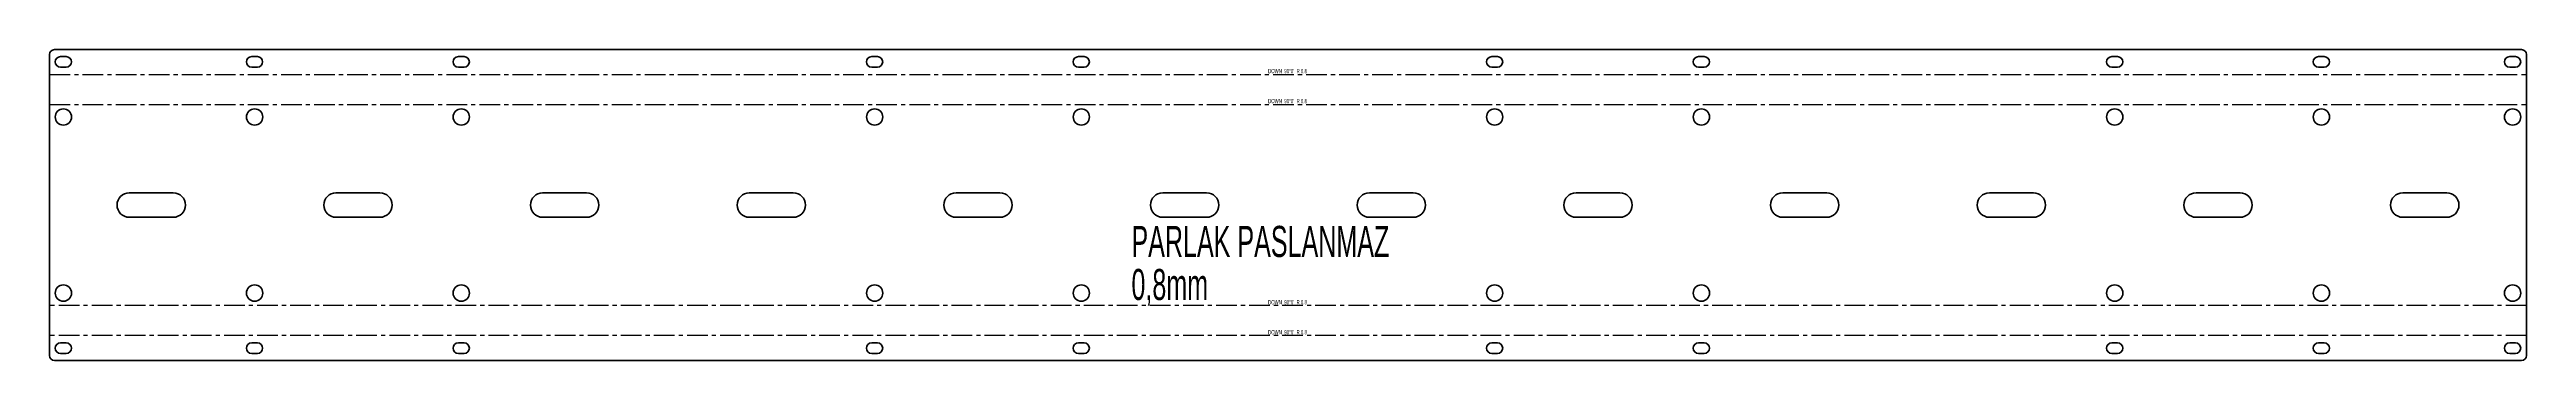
# Model space of a CAD drawing. Header units: millimetres. Extents: x -725 to 860, y -750 to 384.
# Drawn here: x -675 to 847, y -750 to -559 of the extents above; entities that cross this region are included whole.
import ezdxf

# ---------------------------------------------------------------- set-up
doc = ezdxf.new("R2010")
doc.units = ezdxf.units.MM
doc.linetypes.add('CENTERX2', pattern=[20.32, 12.7, -2.54, 2.54, -2.54])
doc.styles.add('SLDTEXTSTYLE0', font='TXT', dxfattribs={"width": 0.605})

# ---------------------------------------------------------------- blocks, each defined once
blk = doc.blocks.new('SW_NOTE_0')
at = {"color": 0, "linetype": 'Continuous', "lineweight": 0, "char_height": 19.05, "attachment_point": 1, "style": 'SLDTEXTSTYLE0'}
for s, insert in [('PARLAK PASLANMAZ', (0, 24.6)), ('0,8mm', (0, -1.8))]:
    blk.add_mtext(s, dxfattribs=dict(at, insert=insert))

msp = doc.modelspace()

# ---------------------------------------------------------------- linework, layer by layer
at = {"color": 7, "linetype": 'Continuous', "lineweight": 35}
for p, q in [((-674.7, -562.2), (-674.7, -746.8)), ((844.3, -559.2), (-671.7, -559.2)), ((847.3, -562.2), (847.3, -746.8)), ((-668, -563.4), (-664.5, -563.4)), ((-668, -569.9), (-664.5, -569.9)), ((-550.5, -563.4), (-547, -563.4)), ((-550.5, -569.9), (-547, -569.9)), ((-423.5, -563.4), (-420, -563.4)), ((-423.5, -569.9), (-420, -569.9)), ((-169.5, -563.4), (-166, -563.4)), ((-169.5, -569.9), (-166, -569.9)), ((-42.5, -563.4), (-39, -563.4)), ((-42.5, -569.9), (-39, -569.9)), ((211.5, -563.4), (215, -563.4)), ((211.5, -569.9), (215, -569.9)), ((338.5, -563.4), (342, -563.4)), ((338.5, -569.9), (342, -569.9)), ((592.5, -563.4), (596, -563.4)), ((592.5, -569.9), (596, -569.9)), ((719.5, -563.4), (723, -563.4)), ((719.5, -569.9), (723, -569.9)), ((837, -563.4), (840.5, -563.4)), ((837, -569.9), (840.5, -569.9)), ((-625.7, -647), (-598.7, -647)), ((-498.7, -647), (-471.7, -647)), ((-371.7, -647), (-344.7, -647)), ((-244.7, -647), (-217.7, -647)), ((-117.7, -647), (-90.7, -647)), ((9.3, -647), (36.3, -647)), ((136.3, -647), (163.3, -647)), ((263.3, -647), (290.3, -647)), ((390.3, -647), (417.3, -647)), ((517.3, -647), (544.3, -647)), ((644.3, -647), (671.3, -647)), ((771.3, -647), (798.3, -647)), ((-598.7, -662), (-625.7, -662)), ((-471.7, -662), (-498.7, -662)), ((-344.7, -662), (-371.7, -662)), ((-217.7, -662), (-244.7, -662)), ((-90.7, -662), (-117.7, -662)), ((36.3, -662), (9.3, -662)), ((163.3, -662), (136.3, -662)), ((290.3, -662), (263.3, -662)), ((417.3, -662), (390.3, -662)), ((544.3, -662), (517.3, -662)), ((671.3, -662), (644.3, -662)), ((798.3, -662), (771.3, -662)), ((-668, -739), (-664.5, -739)), ((-668, -745.5), (-664.5, -745.5)), ((-550.5, -739), (-547, -739)), ((-550.5, -745.5), (-547, -745.5)), ((-423.5, -739), (-420, -739)), ((-423.5, -745.5), (-420, -745.5)), ((-169.5, -739), (-166, -739)), ((-169.5, -745.5), (-166, -745.5)), ((-42.5, -739), (-39, -739)), ((-42.5, -745.5), (-39, -745.5)), ((211.5, -739), (215, -739)), ((211.5, -745.5), (215, -745.5)), ((338.5, -739), (342, -739)), ((338.5, -745.5), (342, -745.5)), ((592.5, -739), (596, -739)), ((592.5, -745.5), (596, -745.5)), ((719.5, -739), (723, -739)), ((719.5, -745.5), (723, -745.5)), ((837, -739), (840.5, -739)), ((837, -745.5), (840.5, -745.5)), ((-671.7, -749.8), (844.3, -749.8))]:
    msp.add_line(p, q, dxfattribs=at)
at = {"color": 7, "linetype": 'CENTERX2'}
for p, q in [((-674.7, -574.4), (847.3, -574.4)), ((-674.7, -592.8), (847.3, -592.8)), ((847.3, -716.2), (-674.7, -716.2)), ((847.3, -734.6), (-674.7, -734.6))]:
    msp.add_line(p, q, dxfattribs=at)
at = {"color": 7, "linetype": 'Continuous', "lineweight": 35}
for centre in [(-666.2, -600.5), (-548.7, -600.5), (-421.7, -600.5), (-167.7, -600.5), (-40.7, -600.5), (213.3, -600.5), (340.3, -600.5), (594.3, -600.5), (721.3, -600.5), (838.8, -600.5), (-666.2, -708.5), (-548.7, -708.5), (-421.7, -708.5), (-167.7, -708.5), (-40.7, -708.5), (213.3, -708.5), (340.3, -708.5), (594.3, -708.5), (721.3, -708.5), (838.8, -708.5)]:
    msp.add_circle(centre, 5, dxfattribs=at)
for centre, radius, start, end in [((-671.7, -562.2), 3, 90, 180), ((844.3, -562.2), 3, 0, 90), ((-668, -566.7), 3.25, 90, 270), ((-664.5, -566.7), 3.25, 270, 90), ((-550.5, -566.7), 3.25, 90, 270), ((-547, -566.7), 3.25, 270, 90), ((-423.5, -566.7), 3.25, 90, 270), ((-420, -566.7), 3.25, 270, 90), ((-169.5, -566.7), 3.25, 90, 270), ((-166, -566.7), 3.25, 270, 90), ((-42.5, -566.7), 3.25, 90, 270), ((-39, -566.7), 3.25, 270, 90), ((211.5, -566.7), 3.25, 90, 270), ((215, -566.7), 3.25, 270, 90), ((338.5, -566.7), 3.25, 90, 270), ((342, -566.7), 3.25, 270, 90), ((592.5, -566.7), 3.25, 90, 270), ((596, -566.7), 3.25, 270, 90), ((719.5, -566.7), 3.25, 90, 270), ((723, -566.7), 3.25, 270, 90), ((837, -566.7), 3.25, 90, 270), ((840.5, -566.7), 3.25, 270, 90), ((-625.7, -654.5), 7.5, 90, 270), ((-598.7, -654.5), 7.5, 270, 90), ((-498.7, -654.5), 7.5, 90, 270), ((-471.7, -654.5), 7.5, 270, 90), ((-371.7, -654.5), 7.5, 90, 270), ((-344.7, -654.5), 7.5, 270, 90), ((-244.7, -654.5), 7.5, 90, 270), ((-217.7, -654.5), 7.5, 270, 90), ((-117.7, -654.5), 7.5, 90, 270), ((-90.7, -654.5), 7.5, 270, 90), ((9.3, -654.5), 7.5, 90, 270), ((36.3, -654.5), 7.5, 270, 90), ((136.3, -654.5), 7.5, 90, 270), ((163.3, -654.5), 7.5, 270, 90), ((263.3, -654.5), 7.5, 90, 270), ((290.3, -654.5), 7.5, 270, 90), ((390.3, -654.5), 7.5, 90, 270), ((417.3, -654.5), 7.5, 270, 90), ((517.3, -654.5), 7.5, 90, 270), ((544.3, -654.5), 7.5, 270, 90), ((644.3, -654.5), 7.5, 90, 270), ((671.3, -654.5), 7.5, 270, 90), ((771.3, -654.5), 7.5, 90, 270), ((798.3, -654.5), 7.5, 270, 90), ((-668, -742.3), 3.25, 90, 270), ((-664.5, -742.3), 3.25, 270, 90), ((-550.5, -742.3), 3.25, 90, 270), ((-547, -742.3), 3.25, 270, 90), ((-423.5, -742.3), 3.25, 90, 270), ((-420, -742.3), 3.25, 270, 90), ((-169.5, -742.3), 3.25, 90, 270), ((-166, -742.3), 3.25, 270, 90), ((-42.5, -742.3), 3.25, 90, 270), ((-39, -742.3), 3.25, 270, 90), ((211.5, -742.3), 3.25, 90, 270), ((215, -742.3), 3.25, 270, 90), ((338.5, -742.3), 3.25, 90, 270), ((342, -742.3), 3.25, 270, 90), ((592.5, -742.3), 3.25, 90, 270), ((596, -742.3), 3.25, 270, 90), ((719.5, -742.3), 3.25, 90, 270), ((723, -742.3), 3.25, 270, 90), ((837, -742.3), 3.25, 90, 270), ((840.5, -742.3), 3.25, 270, 90), ((-671.7, -746.8), 3, 180, 270), ((844.3, -746.8), 3, 270, 0)]:
    msp.add_arc(centre, radius, start, end, dxfattribs=at)

# ---------------------------------------------------------------- block references
at = {"color": 7, "linetype": 'Continuous', "lineweight": 0}
msp.add_blockref('SW_NOTE_0', (-9.9, -691.9), dxfattribs=at)

# ---------------------------------------------------------------- texts
at = {"color": 7, "linetype": 'Continuous', "lineweight": 0, "char_height": 2.646, "attachment_point": 2, "style": 'SLDTEXTSTYLE0'}
for insert in [(86, -571), (86, -589.4), (86, -712.8), (86, -731.2)]:
    msp.add_mtext("DOWN  90°0'  R 0.8", dxfattribs=dict(at, insert=insert))

doc.saveas('drawing.dxf')
